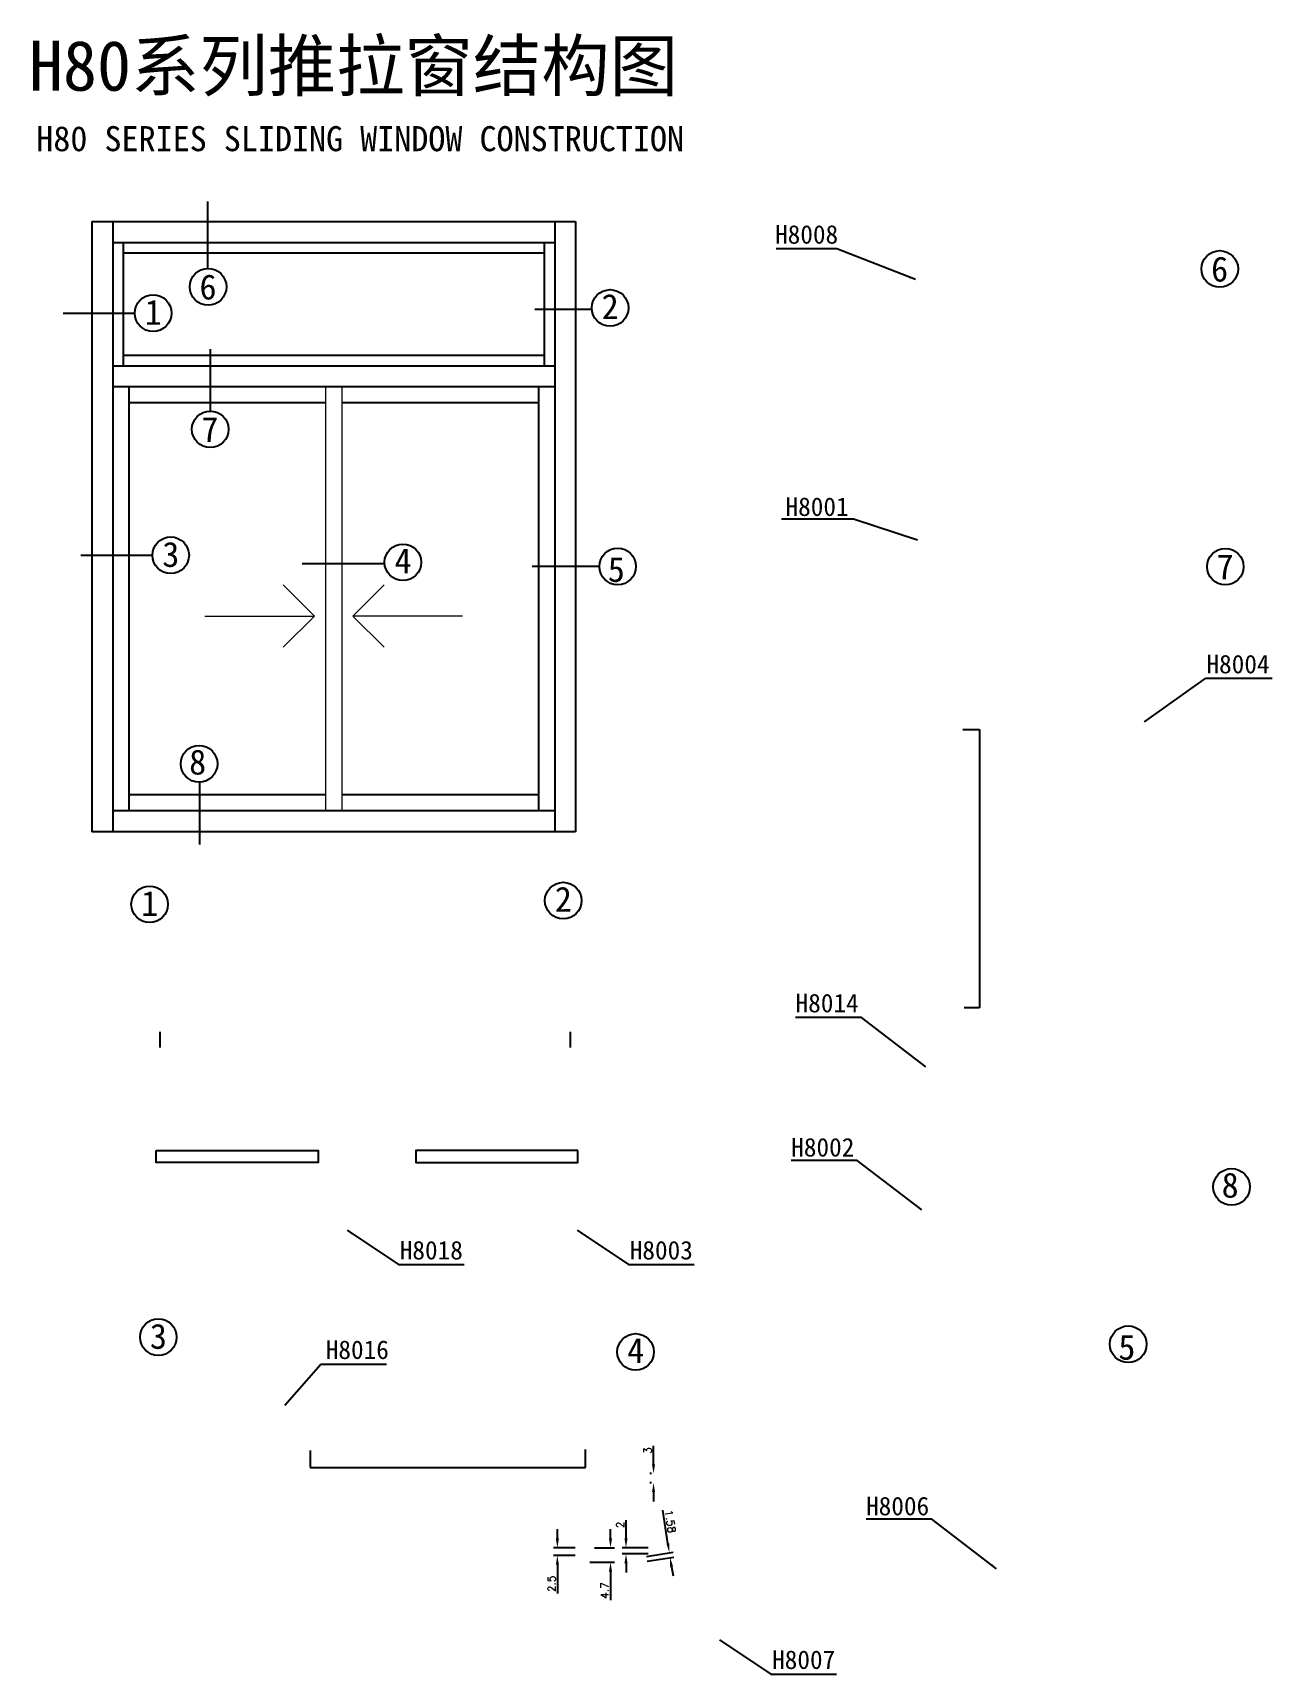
# Model space of a CAD drawing. Header units: millimetres. Extents: x -691 to 1378, y -267 to 296.
# Drawn here: x -691 to -290, y -235 to 296 of the extents above; entities that cross this region are included whole.
import ezdxf

# ---------------------------------------------------------------- set-up
doc = ezdxf.new("R2010")
doc.units = ezdxf.units.MM
doc.header["$MEASUREMENT"] = 0
doc.layers.add('7 剖', color=3, linetype='Continuous', lineweight=13)
doc.layers.add('DIM', color=1, linetype='Continuous')
doc.layers.add('标注层', color=3, linetype='Continuous')
doc.styles.add('LT3', font='SimSun.ttf', dxfattribs={"height": 3})
doc.styles.get("Standard").update_dxf_attribs({"font": 'txt', "bigfont": 'gbcbig.shx'})
doc.dimstyles.new('ISO-25', dxfattribs={"dimtxt": 2.5, "dimasz": 2, "dimexe": 1.25, "dimexo": 0.625, "dimtad": 1, "dimdsep": 46, "dimtxsty": 'Standard', "dimcen": 0, "dimadec": 0, "dimazin": 0, "dimtfac": 1, "dimtofl": 0, "dimtmove": 0, "dimatfit": 3, "dimfxl": 0, "dimarcsym": 0})
doc.dimstyles.new('ISO-25$0', dxfattribs={"dimtxt": 2.5, "dimasz": 3, "dimexe": 1.25, "dimexo": 0.625, "dimtad": 1, "dimdsep": 46, "dimtxsty": 'Standard', "dimcen": 2.5, "dimadec": 1, "dimazin": 0, "dimtfac": 1, "dimtofl": 0, "dimtmove": 0, "dimatfit": 0, "dimfxl": 0, "dimtvp": 0.1, "dimarcsym": 0})

msp = doc.modelspace()

# ---------------------------------------------------------------- texts
at = {"layer": '标注层', "ltscale": 0.1, "style": 'LT3'}
for s, height, p in [('H80系列推拉窗结构图', 16.2, (-691.941, 276.927)), ('H80 SERIES SLIDING WINDOW CONSTRUCTION', 8.1, (-689.533, 257.367)), ('H8008', 6, (-450.734, 227.455)), ('6', 8.1, (-309.775, 215.198)), ('6', 8.1, (-636.773, 209.414)), ('1', 8.1, (-654.486, 201.225)), ('2', 8.1, (-506.78, 203.067)), ('7', 8.1, (-636.124, 163.366)), ('H8001', 6, (-447.349, 139.41)), ('3', 8.1, (-648.801, 122.929)), ('4', 8.1, (-573.744, 120.807)), ('5', 8.1, (-504.801, 118.088)), ('7', 8.1, (-308.008, 118.949)), ('H8004', 6, (-311.287, 88.512)), ('8', 8.1, (-640.115, 55.783)), ('1', 8.1, (-655.613, 10.049)), ('2', 8.1, (-521.922, 11.411)), ('H8014', 6, (-444.102, -21.112)), ('H8002', 6, (-445.504, -67.734)), ('8', 8.1, (-306.38, -81.041)), ('H8018', 6, (-572.053, -101.021)), ('H8003', 6, (-497.712, -101.021)), ('3', 8.1, (-652.8, -129.918)), ('H8016', 6, (-595.968, -133.208)), ('4', 8.1, (-498.533, -134.54)), ('5', 8.1, (-339.775, -133.429)), ('H8006', 6, (-421.322, -183.761)), ('H8007', 6, (-451.685, -233.452))]:
    msp.add_text(s, height=height, dxfattribs=at).set_placement(p)

# ---------------------------------------------------------------- blocks, each defined once
blk = doc.blocks.new('*D218')
at = {"layer": 'Defpoints', "color": 0, "transparency": 16777216}
for p in [(-490.01, -170.25), (-490.01, -170.25), (-490.01, -173.25)]:
    blk.add_point(p, dxfattribs=at)
at = {"layer": 'DIM', "color": 0, "lineweight": -2, "transparency": 16777216}
for p, q in [((-490.01, -167.25), (-490.01, -161.33)), ((-490.64, -170.25), (-491.26, -170.25)), ((-490.64, -173.25), (-491.26, -173.25)), ((-490.01, -176.25), (-490.01, -179.25))]:
    blk.add_line(p, q, dxfattribs=at)
at = {"layer": 'DIM', "color": 0, "transparency": 16777216}
for points in [[(-490.51, -167.25), (-489.51, -167.25), (-490.01, -170.25)], [(-490.51, -176.25), (-489.51, -176.25), (-490.01, -173.25)]]:
    blk.add_solid(points, dxfattribs=at)
at = {"layer": 'DIM', "color": 0, "transparency": 16777216, "insert": (-491.89, -162.79), "char_height": 2.5, "attachment_point": 5, "rotation": 90}
blk.add_mtext('3', dxfattribs=at)
blk = doc.blocks.new('*D219')
at = {"layer": 'Defpoints', "color": 0, "transparency": 16777216}
for p in [(-521.1, -194.25), (-514.69, -194.25), (-514.69, -196.75)]:
    blk.add_point(p, dxfattribs=at)
at = {"layer": 'DIM', "color": 0, "lineweight": -2, "transparency": 16777216}
for p, q in [((-521.1, -191.25), (-521.1, -188.25)), ((-515.32, -194.25), (-522.35, -194.25)), ((-515.32, -196.75), (-522.35, -196.75)), ((-521.1, -199.75), (-521.1, -209))]:
    blk.add_line(p, q, dxfattribs=at)
at = {"layer": 'DIM', "color": 0, "transparency": 16777216}
for points in [[(-521.6, -191.25), (-520.6, -191.25), (-521.1, -194.25)], [(-521.6, -199.75), (-520.6, -199.75), (-521.1, -196.75)]]:
    blk.add_solid(points, dxfattribs=at)
at = {"layer": 'DIM', "color": 0, "transparency": 16777216, "insert": (-522.97, -205.87), "char_height": 2.5, "attachment_point": 5, "rotation": 90}
blk.add_mtext('2.5', dxfattribs=at)
blk = doc.blocks.new('*D220')
at = {"layer": 'Defpoints', "color": 0, "transparency": 16777216}
for p in [(-509.76, -194.25), (-511.19, -198.95), (-503.92, -198.95)]:
    blk.add_point(p, dxfattribs=at)
at = {"layer": 'DIM', "color": 0, "lineweight": -2, "transparency": 16777216}
for p, q in [((-503.92, -191.25), (-503.92, -188.25)), ((-509.13, -194.25), (-502.67, -194.25)), ((-510.57, -198.95), (-502.67, -198.95)), ((-503.92, -201.95), (-503.92, -211.2))]:
    blk.add_line(p, q, dxfattribs=at)
at = {"layer": 'DIM', "color": 0, "transparency": 16777216}
for points in [[(-504.42, -191.25), (-503.42, -191.25), (-503.92, -194.25)], [(-504.42, -201.95), (-503.42, -201.95), (-503.92, -198.95)]]:
    blk.add_solid(points, dxfattribs=at)
at = {"layer": 'DIM', "color": 0, "transparency": 16777216, "insert": (-505.79, -208.07), "char_height": 2.5, "attachment_point": 5, "rotation": 90}
blk.add_mtext('4.7', dxfattribs=at)
blk = doc.blocks.new('*D221')
at = {"layer": 'Defpoints', "color": 0, "transparency": 16777216}
for p in [(-484.88, -195.88), (-492.93, -197.14), (-492.68, -198.7)]:
    blk.add_point(p, dxfattribs=at)
at = {"layer": 'DIM', "color": 0, "lineweight": -2, "transparency": 16777216}
for p, q in [((-485.34, -192.91), (-487.04, -182.13)), ((-492.31, -197.04), (-483.64, -195.68)), ((-492.07, -198.6), (-483.4, -197.24)), ((-484.17, -200.4), (-483.7, -203.36))]:
    blk.add_line(p, q, dxfattribs=at)
at = {"layer": 'DIM', "color": 0, "transparency": 16777216}
for points in [[(-484.85, -192.83), (-485.84, -192.99), (-484.88, -195.88)], [(-483.67, -200.32), (-484.66, -200.48), (-484.63, -197.44)]]:
    blk.add_solid(points, dxfattribs=at)
at = {"layer": 'DIM', "color": 0, "transparency": 16777216, "insert": (-484.57, -185.75), "char_height": 2.5, "attachment_point": 5, "rotation": 278.9365}
blk.add_mtext('1.58', dxfattribs=at)
blk = doc.blocks.new('*D222')
at = {"layer": 'Defpoints', "color": 0, "transparency": 16777216}
for p in [(-498.91, -194.25), (-491.09, -194.25), (-491.09, -196.25)]:
    blk.add_point(p, dxfattribs=at)
at = {"layer": 'DIM', "color": 0, "lineweight": -2, "transparency": 16777216}
for p, q in [((-498.91, -191.25), (-498.91, -185.33)), ((-491.72, -194.25), (-500.16, -194.25)), ((-491.72, -196.25), (-500.16, -196.25)), ((-498.91, -199.25), (-498.91, -202.25))]:
    blk.add_line(p, q, dxfattribs=at)
at = {"layer": 'DIM', "color": 0, "transparency": 16777216}
for points in [[(-499.41, -191.25), (-498.41, -191.25), (-498.91, -194.25)], [(-499.41, -199.25), (-498.41, -199.25), (-498.91, -196.25)]]:
    blk.add_solid(points, dxfattribs=at)
at = {"layer": 'DIM', "color": 0, "transparency": 16777216, "insert": (-500.78, -186.79), "char_height": 2.5, "attachment_point": 5, "rotation": 90}
blk.add_mtext('2', dxfattribs=at)

# ---------------------------------------------------------------- dimensions: what is measured, and where the dimension line sits
at = {"layer": 'DIM'}
for base, p1, p2, angle, picture, middle, dimtype in [((-490.01, -170.25), (-490.01, -173.25), (-490.01, -170.25), 90, '*D218', (-490.01, -162.791), 160), ((-498.908, -194.25), (-491.093, -196.25), (-491.093, -194.25), 90, '*D222', (-498.908, -186.791), 160), ((-484.877, -195.876), (-492.684, -198.701), (-492.929, -197.142), 98.93647, '*D221', (-486.424, -186.038), 161), ((-521.098, -194.25), (-514.693, -196.75), (-514.693, -194.25), 90, '*D219', (-521.098, -205.875), 160), ((-503.916, -198.95), (-509.757, -194.25), (-511.193, -198.95), 90, '*D220', (-503.916, -208.075), 160)]:
    dim = msp.add_linear_dim(base=base, p1=p1, p2=p2, angle=angle, dimstyle='ISO-25$0', override={"dimfxl": 1.25}, dxfattribs=at)
    dim.commit()
    dim.dimension.update_dxf_attribs({"geometry": picture, "text_midpoint": middle, "dimtype": dimtype})

# ---------------------------------------------------------------- linework, layer by layer
msp.add_line((-507.526, 123.073), (-529.205, 123.073))
at = {"layer": '7 剖'}
for p, q in [((-595.991, 181.254), (-595.991, 44.013)), ((-590.791, 181.254), (-590.791, 44.013)), ((-599.603, 107.05), (-609.723, 117.17)), ((-587.178, 107.05), (-577.058, 117.17)), ((-635.042, 107.05), (-599.603, 107.05)), ((-599.603, 107.05), (-609.723, 96.93)), ((-551.739, 107.05), (-587.178, 107.05)), ((-587.178, 107.05), (-577.058, 96.93))]:
    msp.add_line(p, q, dxfattribs=at)
at = {"layer": 'DIM'}
for p, q in [((-390.027, 70.351), (-384.677, 70.351)), ((-384.677, 70.351), (-384.677, -19.655)), ((-384.677, -19.655), (-389.613, -19.655)), ((-649.52, -32.492), (-649.52, -27.44)), ((-516.905, -27.44), (-516.905, -32.492)), ((-601.05, -162.852), (-601.05, -168.328)), ((-512.033, -168.328), (-512.033, -162.494)), ((-601.05, -168.328), (-512.033, -168.328))]:
    msp.add_line(p, q, dxfattribs=at)
for points in [[(-650.808, -65.827), (-598.435, -65.827), (-598.435, -69.625), (-650.808, -69.625)], [(-514.454, -65.827), (-566.828, -65.827), (-566.828, -69.625), (-514.454, -69.625)]]:
    msp.add_lwpolyline(points, close=True, dxfattribs=at)
at = {"layer": '标注层', "ltscale": 0.1}
for p, q in [((-634.061, 219.42), (-634.061, 241.11)), ((-671.584, 234.627), (-515.198, 234.627)), ((-671.584, 234.627), (-671.584, 37.263)), ((-664.834, 234.627), (-664.834, 37.263)), ((-521.948, 234.627), (-521.948, 37.263)), ((-515.198, 234.627), (-515.198, 37.263)), ((-664.834, 227.877), (-521.948, 227.877)), ((-661.459, 227.877), (-661.459, 188.004)), ((-661.459, 224.502), (-525.323, 224.502)), ((-525.323, 227.877), (-525.323, 188.004)), ((-657.68, 204.865), (-680.833, 204.865)), ((-509.955, 206.221), (-528.357, 206.221)), ((-661.459, 191.379), (-525.323, 191.379)), ((-633.164, 173.346), (-633.164, 193.354)), ((-664.834, 188.004), (-521.948, 188.004)), ((-664.834, 181.254), (-521.948, 181.254)), ((-659.634, 181.254), (-659.634, 44.013)), ((-527.148, 181.254), (-527.148, 44.013)), ((-659.634, 176.054), (-595.991, 176.054)), ((-590.791, 176.054), (-527.148, 176.054)), ((-651.995, 126.57), (-675.148, 126.57)), ((-576.919, 123.961), (-603.564, 123.961)), ((-636.802, 53.339), (-636.802, 33.117)), ((-595.991, 49.213), (-659.634, 49.213)), ((-527.148, 49.213), (-590.791, 49.213)), ((-521.948, 44.013), (-664.834, 44.013)), ((-515.198, 37.263), (-671.584, 37.263))]:
    msp.add_line(p, q, dxfattribs=at)
for centre in [(-306.988, 219.283), (-633.986, 213.499), (-504.051, 206.676), (-651.76, 204.999), (-633.297, 167.426), (-646.075, 126.704), (-571.015, 124.416), (-501.605, 123.073), (-305.182, 123.009), (-636.902, 59.26), (-652.887, 13.824), (-519.193, 15.02), (-303.167, -77.565), (-650.075, -126.143), (-495.804, -130.931), (-336.579, -128.444)]:
    msp.add_circle(centre, 5.921, dxfattribs=at)

msp.set_redraw_order([(e.dxf.handle, doc.entitydb.next_handle()) for e in msp.query("TEXT MTEXT ATTDEF DIMENSION ARC_DIMENSION")])  # texts and dimensions are drawn at this point

# ---------------------------------------------------------------- leaders
at = {"layer": 'DIM'}
msp.add_leader([(-331.348, 72.864), (-311.497, 86.976), (-290.049, 86.976)], dimstyle='ISO-25', override={"dimgap": 0.625, "dimtad": 0}, dxfattribs=at)
at = {"layer": '标注层', "ltscale": 0.1}
for points in [[(-405.349, 215.845), (-430.805, 225.818), (-450.37, 225.818)], [(-404.688, 131.618), (-425.367, 138.376), (-448.681, 138.376)], [(-401.943, -38.77), (-422.84, -22.748), (-444.143, -22.748)], [(-403.304, -85.018), (-424.201, -68.995), (-445.504, -68.995)], [(-589.068, -91.59), (-572.485, -102.698), (-551.252, -102.698)], [(-514.726, -91.59), (-498.144, -102.698), (-476.911, -102.698)], [(-609.137, -148.092), (-597.554, -134.885), (-576.321, -134.885)], [(-379.122, -201.044), (-400.019, -185.022), (-421.322, -185.022)], [(-468.7, -224.021), (-452.117, -235.129), (-430.884, -235.129)]]:
    msp.add_leader(points, dimstyle='ISO-25', override={"dimgap": 0.625, "dimtad": 0}, dxfattribs=at)

doc.saveas('drawing.dxf')
